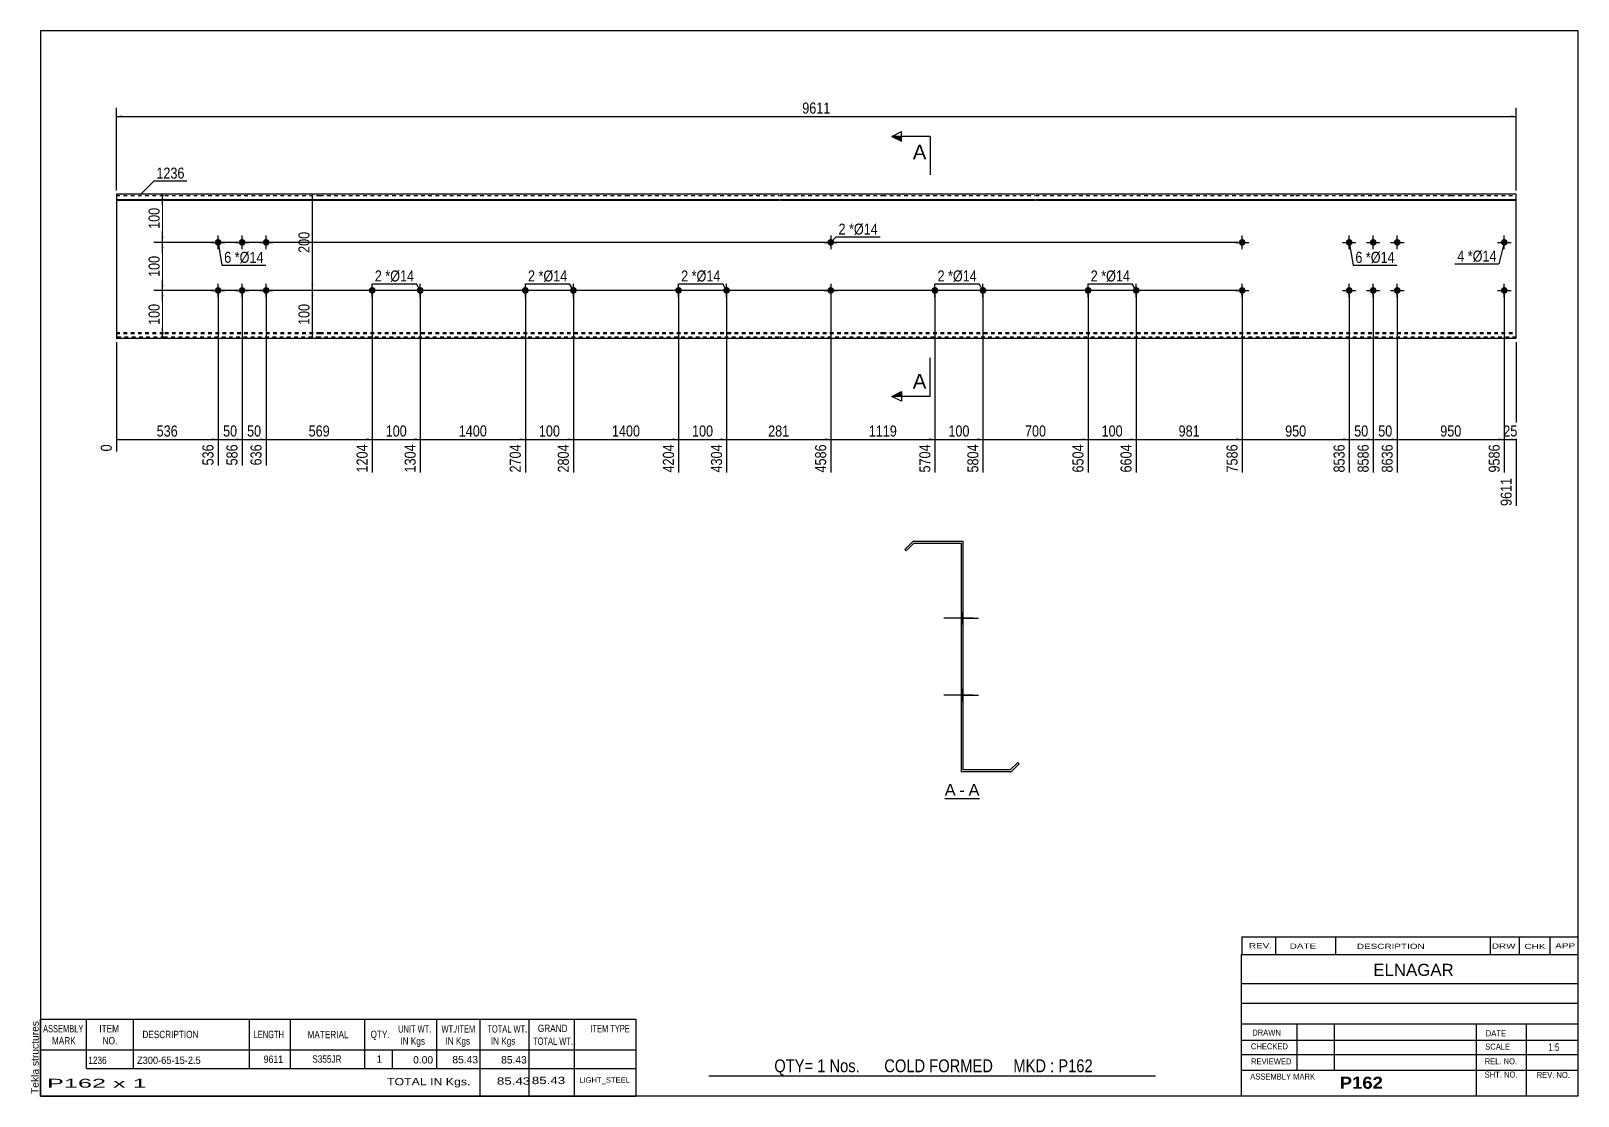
# Model space of a CAD drawing. Header units: millimetres. Extents: x -22 to 380, y -216 to 61.
import ezdxf

# ---------------------------------------------------------------- set-up
doc = ezdxf.new("R2010")
doc.units = ezdxf.units.MM
doc.linetypes.add('DXK_LINE_DOT1', pattern=[1.8814, 0.9407, -0.9407])
doc.styles.add('Arial', font='ARIAL.TTF', dxfattribs={"height": 0.2})
doc.styles.add('Arial Bold', font='ARIALBD.TTF', dxfattribs={"height": 0.2})
doc.styles.add('Arial Narrow', font='ARIALN.TTF', dxfattribs={"height": 0.2})

# ---------------------------------------------------------------- blocks, each defined once
blk = doc.blocks.new('Unknown-628700877-1200')
at = {"color": 5, "linetype": 'Continuous'}
for p, q in [((380.29, 61.23), (-19.71, 61.23)), ((-19.71, 61.23), (-19.71, -215.77)), ((380.29, -215.77), (380.29, 61.23)), ((-19.71, -215.77), (380.29, -215.77))]:
    blk.add_line(p, q, dxfattribs=at)
at = {"color": 174, "linetype": 'Continuous', "style": 'Arial'}
blk.add_text('Tekla structures', height=1.9102, rotation=90, dxfattribs=at).set_placement((-20.21, -215.27))
blk = doc.blocks.new('Unknown-628700877-12 - 1535')
at = {"color": 7, "linetype": 'Continuous'}
blk.add_line((215.52, -138.44), (224.55, -138.44), dxfattribs=at)
at = {"color": 0, "linetype": 'Continuous'}
blk.add_wipeout([(218.37, -137.69), (218.37, -134.49), (215.52, -134.49), (215.52, -137.69)], dxfattribs=at)
blk.add_wipeout([(220.75, -137.69), (220.75, -134.49), (219.33, -134.49), (219.33, -137.69)], dxfattribs=at)
at = {"color": 96, "linetype": 'Continuous', "style": 'Arial'}
blk.add_text('A', height=3.06, dxfattribs=at).set_placement((215.52, -137.69))
at = {"color": 0, "linetype": 'Continuous'}
blk.add_wipeout([(224.55, -137.69), (224.55, -134.49), (221.71, -134.49), (221.71, -137.69)], dxfattribs=at)
at = {"color": 96, "linetype": 'Continuous', "style": 'Arial'}
for s, p in [('-', (219.33, -137.69)), ('A', (221.71, -137.69))]:
    blk.add_text(s, height=3.06, dxfattribs=at).set_placement(p)
blk = doc.blocks.new('Bolt-628700877-1335 - 1220')
at = {"linetype": 'Continuous'}
for points in [[(252.82, -7.12), (252.64, -7.1), (252.46, -7.05), (252.3, -6.96), (252.17, -6.83), (252.06, -6.69), (251.99, -6.52), (251.95, -6.34), (251.95, -6.16), (251.99, -5.98), (252.06, -5.81), (252.17, -5.66), (252.3, -5.54), (252.46, -5.45), (252.64, -5.39), (252.82, -5.37), (253, -5.39), (253.17, -5.45), (253.33, -5.54), (253.47, -5.66), (253.58, -5.81), (253.65, -5.98), (253.69, -6.16), (253.69, -6.34), (253.65, -6.52), (253.58, -6.69), (253.47, -6.83), (253.33, -6.96), (253.17, -7.05), (253, -7.1)], [(265.32, -7.12), (265.14, -7.1), (264.96, -7.05), (264.8, -6.96), (264.67, -6.83), (264.56, -6.69), (264.49, -6.52), (264.45, -6.34), (264.45, -6.16), (264.49, -5.98), (264.56, -5.81), (264.67, -5.66), (264.8, -5.54), (264.96, -5.45), (265.14, -5.39), (265.32, -5.37), (265.5, -5.39), (265.67, -5.45), (265.83, -5.54), (265.97, -5.66), (266.08, -5.81), (266.15, -5.98), (266.19, -6.16), (266.19, -6.34), (266.15, -6.52), (266.08, -6.69), (265.97, -6.83), (265.83, -6.96), (265.67, -7.05), (265.5, -7.1)]]:
    blk.add_hatch(color=3, dxfattribs=at).paths.add_polyline_path(points)
at = {"color": 3, "linetype": 'Continuous'}
for p, q in [((254.57, -6.25), (251.07, -6.25)), ((252.82, -8), (252.82, -4.5)), ((267.07, -6.25), (263.57, -6.25)), ((265.32, -8), (265.32, -4.5))]:
    blk.add_line(p, q, dxfattribs=at)
blk = doc.blocks.new('Bolt-628700877-1294 - 1220')
at = {"linetype": 'Continuous'}
for points in [[(292.04, -6.25, -1), (293.79, -6.25, -1)], [(360.22, -6.25, -1), (361.97, -6.25, -1)]]:
    blk.add_hatch(color=3, dxfattribs=at).paths.add_polyline_path(points)
at = {"color": 3, "linetype": 'Continuous'}
for p, q in [((291.16, -6.25), (294.66, -6.25)), ((292.91, -8), (292.91, -4.5)), ((359.35, -6.25), (362.85, -6.25)), ((361.1, -8), (361.1, -4.5))]:
    blk.add_line(p, q, dxfattribs=at)
blk = doc.blocks.new('Bolt-628700877-1261 - 1220')
at = {"linetype": 'Continuous'}
for points in [[(186.74, 6.25, -1), (184.99, 6.25, -1)], [(186.74, -6.25, -1), (184.99, -6.25, -1)]]:
    blk.add_hatch(color=3, dxfattribs=at).paths.add_polyline_path(points)
at = {"color": 3, "linetype": 'Continuous'}
for p, q in [((184.12, 6.25), (187.62, 6.25)), ((185.87, 8), (185.87, 4.5)), ((184.12, -6.25), (187.62, -6.25)), ((185.87, -4.5), (185.87, -8))]:
    blk.add_line(p, q, dxfattribs=at)
blk = doc.blocks.new('Bolt-628700877-1289 - 1220')
at = {"linetype": 'Continuous'}
for points in [[(25.6, 6.25, -1), (27.35, 6.25, -1)], [(31.85, 6.25, -1), (33.6, 6.25, -1)], [(38.1, 6.25, -1), (39.85, 6.25, -1)], [(25.6, -6.25, -1), (27.35, -6.25, -1)], [(31.85, -6.25, -1), (33.6, -6.25, -1)], [(38.1, -6.25, -1), (39.85, -6.25, -1)]]:
    blk.add_hatch(color=3, dxfattribs=at).paths.add_polyline_path(points)
at = {"color": 3, "linetype": 'Continuous'}
for p, q in [((24.72, 6.25), (28.22, 6.25)), ((26.47, 4.5), (26.47, 8)), ((30.97, 6.25), (34.47, 6.25)), ((32.72, 4.5), (32.72, 8)), ((37.22, 6.25), (40.72, 6.25)), ((38.97, 4.5), (38.97, 8)), ((24.72, -6.25), (28.22, -6.25)), ((26.47, -8), (26.47, -4.5)), ((30.97, -6.25), (34.47, -6.25)), ((32.72, -8), (32.72, -4.5)), ((37.22, -6.25), (40.72, -6.25)), ((38.97, -8), (38.97, -4.5))]:
    blk.add_line(p, q, dxfattribs=at)
blk = doc.blocks.new('Bolt-628700877-1299 - 1220')
at = {"linetype": 'Continuous'}
for points in [[(319.88, 6.25, -1), (321.63, 6.25, -1)], [(326.13, 6.25, -1), (327.88, 6.25, -1)], [(332.38, 6.25, -1), (334.13, 6.25, -1)], [(319.88, -6.25, -1), (321.63, -6.25, -1)], [(326.13, -6.25, -1), (327.88, -6.25, -1)], [(332.38, -6.25, -1), (334.13, -6.25, -1)]]:
    blk.add_hatch(color=3, dxfattribs=at).paths.add_polyline_path(points)
at = {"color": 3, "linetype": 'Continuous'}
for p, q in [((319.01, 6.25), (322.51, 6.25)), ((320.76, 4.5), (320.76, 8)), ((325.26, 6.25), (328.76, 6.25)), ((327.01, 4.5), (327.01, 8)), ((331.51, 6.25), (335.01, 6.25)), ((333.26, 4.5), (333.26, 8)), ((319.01, -6.25), (322.51, -6.25)), ((320.76, -8), (320.76, -4.5)), ((325.26, -6.25), (328.76, -6.25)), ((327.01, -8), (327.01, -4.5)), ((331.51, -6.25), (335.01, -6.25)), ((333.26, -8), (333.26, -4.5))]:
    blk.add_line(p, q, dxfattribs=at)
blk = doc.blocks.new('Bolt-628700877-1304 - 1220')
at = {"linetype": 'Continuous'}
for points in [[(292.04, 6.25, -1), (293.79, 6.25, -1)], [(360.22, 6.25, -1), (361.97, 6.25, -1)]]:
    blk.add_hatch(color=3, dxfattribs=at).paths.add_polyline_path(points)
at = {"color": 3, "linetype": 'Continuous'}
for p, q in [((291.16, 6.25), (294.66, 6.25)), ((292.91, 4.5), (292.91, 8)), ((359.35, 6.25), (362.85, 6.25)), ((361.1, 4.5), (361.1, 8))]:
    blk.add_line(p, q, dxfattribs=at)
blk = doc.blocks.new('Part-628700877-1320 - 1220')
at = {"color": 2, "linetype": 'Continuous'}
for p, q in [((0, 18.75), (0, -18.75)), ((12.5, 18.75), (0, 18.75)), ((0, 17.42), (12.5, 17.42)), ((0, 17.2), (12.5, 17.2)), ((52.84, 18.75), (12.6, 18.75)), ((12.6, 17.42), (52.84, 17.42)), ((12.6, 17.2), (52.84, 17.2)), ((92.69, 18.75), (52.94, 18.75)), ((52.94, 17.42), (92.69, 17.42)), ((52.94, 17.2), (92.69, 17.2)), ((132.54, 18.75), (92.79, 18.75)), ((92.79, 17.42), (132.54, 17.42)), ((92.79, 17.2), (132.54, 17.2)), ((172.39, 18.75), (132.64, 18.75)), ((132.64, 17.42), (172.39, 17.42)), ((132.64, 17.2), (172.39, 17.2)), ((199.24, 18.75), (172.49, 18.75)), ((172.49, 17.42), (199.24, 17.42)), ((172.49, 17.2), (199.24, 17.2)), ((239.09, 18.75), (199.34, 18.75)), ((199.34, 17.42), (239.09, 17.42)), ((199.34, 17.2), (239.09, 17.2)), ((278.94, 18.75), (239.19, 18.75)), ((239.19, 17.42), (278.94, 17.42)), ((239.19, 17.2), (278.94, 17.2)), ((306.78, 18.75), (279.04, 18.75)), ((279.04, 17.42), (306.78, 17.42)), ((279.04, 17.2), (306.78, 17.2)), ((347.13, 18.75), (306.88, 18.75)), ((306.88, 17.42), (347.13, 17.42)), ((306.88, 17.2), (347.13, 17.2)), ((364.22, 18.75), (347.23, 18.75)), ((347.23, 17.42), (364.22, 17.42)), ((347.23, 17.2), (364.22, 17.2)), ((364.22, -18.75), (364.22, 18.75)), ((12.5, -18.75), (0, -18.75)), ((52.84, -18.75), (12.6, -18.75)), ((92.69, -18.75), (52.94, -18.75)), ((132.54, -18.75), (92.79, -18.75)), ((172.39, -18.75), (132.64, -18.75)), ((199.24, -18.75), (172.49, -18.75)), ((239.09, -18.75), (199.34, -18.75)), ((278.94, -18.75), (239.19, -18.75)), ((306.78, -18.75), (279.04, -18.75)), ((347.13, -18.75), (306.88, -18.75)), ((364.22, -18.75), (347.23, -18.75))]:
    blk.add_line(p, q, dxfattribs=at)
at = {"color": 7, "linetype": 'DXK_LINE_DOT1'}
for p, q in [((0, 18.44), (12.5, 18.44)), ((12.6, 18.44), (52.84, 18.44)), ((52.94, 18.44), (92.69, 18.44)), ((92.79, 18.44), (132.54, 18.44)), ((132.64, 18.44), (172.39, 18.44)), ((172.49, 18.44), (199.24, 18.44)), ((199.34, 18.44), (239.09, 18.44)), ((239.19, 18.44), (278.94, 18.44)), ((279.04, 18.44), (306.78, 18.44)), ((306.88, 18.44), (347.13, 18.44)), ((347.23, 18.44), (364.22, 18.44)), ((0, -17.2), (12.5, -17.2)), ((0, -17.42), (12.5, -17.42)), ((12.5, -18.44), (0, -18.44)), ((12.6, -17.2), (52.84, -17.2)), ((12.6, -17.42), (52.84, -17.42)), ((52.84, -18.44), (12.6, -18.44)), ((52.94, -17.2), (92.69, -17.2)), ((52.94, -17.42), (92.69, -17.42)), ((92.69, -18.44), (52.94, -18.44)), ((92.79, -17.2), (132.54, -17.2)), ((92.79, -17.42), (132.54, -17.42)), ((132.54, -18.44), (92.79, -18.44)), ((132.64, -17.2), (172.39, -17.2)), ((132.64, -17.42), (172.39, -17.42)), ((172.39, -18.44), (132.64, -18.44)), ((172.49, -17.2), (199.24, -17.2)), ((172.49, -17.42), (199.24, -17.42)), ((199.24, -18.44), (172.49, -18.44)), ((199.34, -17.2), (239.09, -17.2)), ((199.34, -17.42), (239.09, -17.42)), ((239.09, -18.44), (199.34, -18.44)), ((239.19, -17.2), (278.94, -17.2)), ((239.19, -17.42), (278.94, -17.42)), ((278.94, -18.44), (239.19, -18.44)), ((279.04, -17.2), (306.78, -17.2)), ((279.04, -17.42), (306.78, -17.42)), ((306.78, -18.44), (279.04, -18.44)), ((306.88, -17.2), (347.13, -17.2)), ((306.88, -17.42), (347.13, -17.42)), ((347.13, -18.44), (306.88, -18.44)), ((347.23, -17.2), (364.22, -17.2)), ((347.23, -17.42), (364.22, -17.42)), ((364.22, -18.44), (347.23, -18.44))]:
    blk.add_line(p, q, dxfattribs=at)
blk = doc.blocks.new('Bolt-628700877-1325 - 1220')
at = {"linetype": 'Continuous'}
for points in [[(66.57, -7.12), (66.39, -7.1), (66.21, -7.05), (66.05, -6.96), (65.92, -6.83), (65.81, -6.69), (65.74, -6.52), (65.7, -6.34), (65.7, -6.16), (65.74, -5.98), (65.81, -5.81), (65.92, -5.66), (66.05, -5.54), (66.21, -5.45), (66.39, -5.39), (66.57, -5.37), (66.75, -5.39), (66.92, -5.45), (67.08, -5.54), (67.22, -5.66), (67.33, -5.81), (67.4, -5.98), (67.44, -6.16), (67.44, -6.34), (67.4, -6.52), (67.33, -6.69), (67.22, -6.83), (67.08, -6.96), (66.92, -7.05), (66.75, -7.1)], [(79.07, -7.12), (78.89, -7.1), (78.71, -7.05), (78.55, -6.96), (78.42, -6.83), (78.31, -6.69), (78.24, -6.52), (78.2, -6.34), (78.2, -6.16), (78.24, -5.98), (78.31, -5.81), (78.42, -5.66), (78.55, -5.54), (78.71, -5.45), (78.89, -5.39), (79.07, -5.37), (79.25, -5.39), (79.42, -5.45), (79.58, -5.54), (79.72, -5.66), (79.83, -5.81), (79.9, -5.98), (79.94, -6.16), (79.94, -6.34), (79.9, -6.52), (79.83, -6.69), (79.72, -6.83), (79.58, -6.96), (79.42, -7.05), (79.25, -7.1)]]:
    blk.add_hatch(color=3, dxfattribs=at).paths.add_polyline_path(points)
at = {"color": 3, "linetype": 'Continuous'}
for p, q in [((68.32, -6.25), (64.82, -6.25)), ((66.57, -8), (66.57, -4.5)), ((80.82, -6.25), (77.32, -6.25)), ((79.07, -8), (79.07, -4.5))]:
    blk.add_line(p, q, dxfattribs=at)
blk = doc.blocks.new('Bolt-628700877-1330 - 1220')
at = {"linetype": 'Continuous'}
for points in [[(106.42, -7.12), (106.24, -7.1), (106.06, -7.05), (105.9, -6.96), (105.77, -6.83), (105.66, -6.69), (105.59, -6.52), (105.55, -6.34), (105.55, -6.16), (105.59, -5.98), (105.66, -5.81), (105.77, -5.66), (105.9, -5.54), (106.06, -5.45), (106.24, -5.39), (106.42, -5.37), (106.6, -5.39), (106.77, -5.45), (106.93, -5.54), (107.07, -5.66), (107.18, -5.81), (107.25, -5.98), (107.29, -6.16), (107.29, -6.34), (107.25, -6.52), (107.18, -6.69), (107.07, -6.83), (106.93, -6.96), (106.77, -7.05), (106.6, -7.1)], [(118.92, -7.12), (118.74, -7.1), (118.56, -7.05), (118.4, -6.96), (118.27, -6.83), (118.16, -6.69), (118.09, -6.52), (118.05, -6.34), (118.05, -6.16), (118.09, -5.98), (118.16, -5.81), (118.27, -5.66), (118.4, -5.54), (118.56, -5.45), (118.74, -5.39), (118.92, -5.37), (119.1, -5.39), (119.27, -5.45), (119.43, -5.54), (119.57, -5.66), (119.68, -5.81), (119.75, -5.98), (119.79, -6.16), (119.79, -6.34), (119.75, -6.52), (119.68, -6.69), (119.57, -6.83), (119.43, -6.96), (119.27, -7.05), (119.1, -7.1)]]:
    blk.add_hatch(color=3, dxfattribs=at).paths.add_polyline_path(points)
at = {"color": 3, "linetype": 'Continuous'}
for p, q in [((108.17, -6.25), (104.67, -6.25)), ((106.42, -8), (106.42, -4.5)), ((120.67, -6.25), (117.17, -6.25)), ((118.92, -8), (118.92, -4.5))]:
    blk.add_line(p, q, dxfattribs=at)
blk = doc.blocks.new('Bolt-628700877-1340 - 1220')
at = {"linetype": 'Continuous'}
for points in [[(146.27, -7.12), (146.09, -7.1), (145.91, -7.05), (145.75, -6.96), (145.62, -6.83), (145.51, -6.69), (145.44, -6.52), (145.4, -6.34), (145.4, -6.16), (145.44, -5.98), (145.51, -5.81), (145.62, -5.66), (145.75, -5.54), (145.91, -5.45), (146.09, -5.39), (146.27, -5.37), (146.45, -5.39), (146.62, -5.45), (146.78, -5.54), (146.92, -5.66), (147.03, -5.81), (147.1, -5.98), (147.14, -6.16), (147.14, -6.34), (147.1, -6.52), (147.03, -6.69), (146.92, -6.83), (146.78, -6.96), (146.62, -7.05), (146.45, -7.1)], [(158.77, -7.12), (158.59, -7.1), (158.41, -7.05), (158.25, -6.96), (158.12, -6.83), (158.01, -6.69), (157.94, -6.52), (157.9, -6.34), (157.9, -6.16), (157.94, -5.98), (158.01, -5.81), (158.12, -5.66), (158.25, -5.54), (158.41, -5.45), (158.59, -5.39), (158.77, -5.37), (158.95, -5.39), (159.12, -5.45), (159.28, -5.54), (159.42, -5.66), (159.53, -5.81), (159.6, -5.98), (159.64, -6.16), (159.64, -6.34), (159.6, -6.52), (159.53, -6.69), (159.42, -6.83), (159.28, -6.96), (159.12, -7.05), (158.95, -7.1)]]:
    blk.add_hatch(color=3, dxfattribs=at).paths.add_polyline_path(points)
at = {"color": 3, "linetype": 'Continuous'}
for p, q in [((148.02, -6.25), (144.52, -6.25)), ((146.27, -8), (146.27, -4.5)), ((160.52, -6.25), (157.02, -6.25)), ((158.77, -8), (158.77, -4.5))]:
    blk.add_line(p, q, dxfattribs=at)
blk = doc.blocks.new('Bolt-628700877-1345 - 1220')
at = {"linetype": 'Continuous'}
for points in [[(212.97, -7.12), (212.79, -7.1), (212.61, -7.05), (212.45, -6.96), (212.32, -6.83), (212.21, -6.69), (212.14, -6.52), (212.1, -6.34), (212.1, -6.16), (212.14, -5.98), (212.21, -5.81), (212.32, -5.66), (212.45, -5.54), (212.61, -5.45), (212.79, -5.39), (212.97, -5.37), (213.15, -5.39), (213.32, -5.45), (213.48, -5.54), (213.62, -5.66), (213.73, -5.81), (213.8, -5.98), (213.84, -6.16), (213.84, -6.34), (213.8, -6.52), (213.73, -6.69), (213.62, -6.83), (213.48, -6.96), (213.32, -7.05), (213.15, -7.1)], [(225.47, -7.12), (225.29, -7.1), (225.11, -7.05), (224.95, -6.96), (224.82, -6.83), (224.71, -6.69), (224.64, -6.52), (224.6, -6.34), (224.6, -6.16), (224.64, -5.98), (224.71, -5.81), (224.82, -5.66), (224.95, -5.54), (225.11, -5.45), (225.29, -5.39), (225.47, -5.37), (225.65, -5.39), (225.82, -5.45), (225.98, -5.54), (226.12, -5.66), (226.23, -5.81), (226.3, -5.98), (226.34, -6.16), (226.34, -6.34), (226.3, -6.52), (226.23, -6.69), (226.12, -6.83), (225.98, -6.96), (225.82, -7.05), (225.65, -7.1)]]:
    blk.add_hatch(color=3, dxfattribs=at).paths.add_polyline_path(points)
at = {"color": 3, "linetype": 'Continuous'}
for p, q in [((214.72, -6.25), (211.22, -6.25)), ((212.97, -8), (212.97, -4.5)), ((227.22, -6.25), (223.72, -6.25)), ((225.47, -8), (225.47, -4.5))]:
    blk.add_line(p, q, dxfattribs=at)
blk = doc.blocks.new('Bolt-628700877-1540 - 1535')
at = {"linetype": 'Continuous'}
for points in [[(220.29, -92.89), (220.29, -90.09), (219.79, -90.09), (219.79, -92.89)], [(220.29, -112.89), (220.29, -110.09), (219.79, -110.09), (219.79, -112.89)]]:
    blk.add_hatch(color=3, dxfattribs=at).paths.add_polyline_path(points)
at = {"color": 3, "linetype": 'Continuous'}
for p, q in [((219.79, -90.09), (220.29, -90.09)), ((219.79, -91.49), (224.29, -91.49)), ((219.79, -92.89), (220.29, -92.89)), ((219.79, -110.09), (220.29, -110.09)), ((219.79, -111.49), (224.29, -111.49)), ((219.79, -112.89), (220.29, -112.89))]:
    blk.add_line(p, q, dxfattribs=at)
blk = doc.blocks.new('Bolt-628700877-1541 - 1535')
at = {"linetype": 'Continuous'}
for points in [[(219.79, -90.09), (219.79, -92.89), (220.29, -92.89), (220.29, -90.09)], [(219.79, -90.09), (219.79, -92.89), (220.29, -92.89), (220.29, -90.09)], [(219.79, -90.09), (219.79, -92.89), (220.29, -92.89), (220.29, -90.09)], [(219.79, -110.09), (219.79, -112.89), (220.29, -112.89), (220.29, -110.09)], [(219.79, -110.09), (219.79, -112.89), (220.29, -112.89), (220.29, -110.09)], [(219.79, -110.09), (219.79, -112.89), (220.29, -112.89), (220.29, -110.09)]]:
    blk.add_hatch(color=3, dxfattribs=at).paths.add_polyline_path(points)
at = {"color": 3, "linetype": 'Continuous'}
for p, q in [((222.89, -91.49), (215.29, -91.49)), ((222.89, -91.49), (215.29, -91.49)), ((222.89, -91.49), (215.29, -91.49)), ((220.29, -90.09), (219.79, -90.09)), ((220.29, -90.09), (219.79, -90.09)), ((220.29, -90.09), (219.79, -90.09)), ((220.29, -92.89), (219.79, -92.89)), ((220.29, -92.89), (219.79, -92.89)), ((220.29, -92.89), (219.79, -92.89)), ((222.89, -111.49), (215.29, -111.49)), ((222.89, -111.49), (215.29, -111.49)), ((222.89, -111.49), (215.29, -111.49)), ((220.29, -110.09), (219.79, -110.09)), ((220.29, -110.09), (219.79, -110.09)), ((220.29, -110.09), (219.79, -110.09)), ((220.29, -112.89), (219.79, -112.89)), ((220.29, -112.89), (219.79, -112.89)), ((220.29, -112.89), (219.79, -112.89))]:
    blk.add_line(p, q, dxfattribs=at)
blk = doc.blocks.new('Bolt-628700877-1542 - 1535')
at = {"linetype": 'Continuous'}
blk.add_hatch(color=3, dxfattribs=at).paths.add_polyline_path([(219.79, -110.09), (219.79, -112.89), (220.29, -112.89), (220.29, -110.09)])
blk.add_hatch(color=3, dxfattribs=at).paths.add_polyline_path([(219.79, -110.09), (219.79, -112.89), (220.29, -112.89), (220.29, -110.09)])
at = {"color": 3, "linetype": 'Continuous'}
for p, q in [((221.89, -111.49), (215.29, -111.49)), ((221.89, -111.49), (215.29, -111.49)), ((220.29, -110.09), (219.79, -110.09)), ((220.29, -110.09), (219.79, -110.09)), ((220.29, -112.89), (219.79, -112.89)), ((220.29, -112.89), (219.79, -112.89))]:
    blk.add_line(p, q, dxfattribs=at)
blk = doc.blocks.new('Bolt-628700877-1543 - 1535')
at = {"linetype": 'Continuous'}
for points in [[(219.79, -90.09), (219.79, -92.89), (220.29, -92.89), (220.29, -90.09)], [(219.79, -90.09), (219.79, -92.89), (220.29, -92.89), (220.29, -90.09)], [(219.79, -90.09), (219.79, -92.89), (220.29, -92.89), (220.29, -90.09)], [(219.79, -110.09), (219.79, -112.89), (220.29, -112.89), (220.29, -110.09)], [(219.79, -110.09), (219.79, -112.89), (220.29, -112.89), (220.29, -110.09)], [(219.79, -110.09), (219.79, -112.89), (220.29, -112.89), (220.29, -110.09)]]:
    blk.add_hatch(color=3, dxfattribs=at).paths.add_polyline_path(points)
at = {"color": 3, "linetype": 'Continuous'}
for p, q in [((222.89, -91.49), (215.29, -91.49)), ((222.89, -91.49), (215.29, -91.49)), ((222.89, -91.49), (215.29, -91.49)), ((220.29, -90.09), (219.79, -90.09)), ((220.29, -90.09), (219.79, -90.09)), ((220.29, -90.09), (219.79, -90.09)), ((220.29, -92.89), (219.79, -92.89)), ((220.29, -92.89), (219.79, -92.89)), ((220.29, -92.89), (219.79, -92.89)), ((222.89, -111.49), (215.29, -111.49)), ((222.89, -111.49), (215.29, -111.49)), ((222.89, -111.49), (215.29, -111.49)), ((220.29, -110.09), (219.79, -110.09)), ((220.29, -110.09), (219.79, -110.09)), ((220.29, -110.09), (219.79, -110.09)), ((220.29, -112.89), (219.79, -112.89)), ((220.29, -112.89), (219.79, -112.89)), ((220.29, -112.89), (219.79, -112.89))]:
    blk.add_line(p, q, dxfattribs=at)
blk = doc.blocks.new('Bolt-628700877-1544 - 1535')
at = {"linetype": 'Continuous'}
blk.add_hatch(color=3, dxfattribs=at).paths.add_polyline_path([(219.79, -90.09), (219.79, -92.89), (220.29, -92.89), (220.29, -90.09)])
blk.add_hatch(color=3, dxfattribs=at).paths.add_polyline_path([(219.79, -90.09), (219.79, -92.89), (220.29, -92.89), (220.29, -90.09)])
at = {"color": 3, "linetype": 'Continuous'}
for p, q in [((221.89, -91.49), (215.29, -91.49)), ((221.89, -91.49), (215.29, -91.49)), ((220.29, -90.09), (219.79, -90.09)), ((220.29, -90.09), (219.79, -90.09)), ((220.29, -92.89), (219.79, -92.89)), ((220.29, -92.89), (219.79, -92.89))]:
    blk.add_line(p, q, dxfattribs=at)
blk = doc.blocks.new('Part-628700877-1545 - 1535')
at = {"color": 2, "linetype": 'Continuous'}
for p, q in [((207.29, -71.49), (205.17, -73.61)), ((205.52, -73.96), (207.49, -71.99)), ((207.29, -71.49), (220.29, -71.49)), ((207.49, -71.99), (219.79, -71.99)), ((219.79, -71.99), (219.79, -131.49)), ((220.29, -130.99), (220.29, -71.49)), ((205.17, -73.61), (205.52, -73.96)), ((232.79, -131.49), (219.79, -131.49)), ((232.58, -130.99), (220.29, -130.99)), ((234.55, -129.01), (232.58, -130.99)), ((232.79, -131.49), (234.91, -129.37)), ((234.91, -129.37), (234.55, -129.01))]:
    blk.add_line(p, q, dxfattribs=at)
blk = doc.blocks.new('Bolt-628700877-1546 - 1535')
at = {"linetype": 'Continuous'}
blk.add_hatch(color=3, dxfattribs=at).paths.add_polyline_path([(220.29, -112.89), (220.29, -110.09), (219.79, -110.09), (219.79, -112.89)])
blk.add_hatch(color=3, dxfattribs=at).paths.add_polyline_path([(220.29, -112.89), (220.29, -110.09), (219.79, -110.09), (219.79, -112.89)])
at = {"color": 3, "linetype": 'Continuous'}
for p, q in [((221.79, -111.49), (216.29, -111.49)), ((221.79, -111.49), (216.29, -111.49)), ((220.29, -110.09), (219.79, -110.09)), ((220.29, -110.09), (219.79, -110.09)), ((220.29, -112.89), (219.79, -112.89)), ((220.29, -112.89), (219.79, -112.89))]:
    blk.add_line(p, q, dxfattribs=at)
blk = doc.blocks.new('Bolt-628700877-1547 - 1535')
at = {"linetype": 'Continuous'}
blk.add_hatch(color=3, dxfattribs=at).paths.add_polyline_path([(220.29, -112.89), (220.29, -110.09), (219.79, -110.09), (219.79, -112.89)])
blk.add_hatch(color=3, dxfattribs=at).paths.add_polyline_path([(220.29, -112.89), (220.29, -110.09), (219.79, -110.09), (219.79, -112.89)])
at = {"color": 3, "linetype": 'Continuous'}
for p, q in [((221.79, -111.49), (216.29, -111.49)), ((221.79, -111.49), (216.29, -111.49)), ((220.29, -110.09), (219.79, -110.09)), ((220.29, -110.09), (219.79, -110.09)), ((220.29, -112.89), (219.79, -112.89)), ((220.29, -112.89), (219.79, -112.89))]:
    blk.add_line(p, q, dxfattribs=at)
blk = doc.blocks.new('Bolt-628700877-1548 - 1535')
at = {"linetype": 'Continuous'}
blk.add_hatch(color=3, dxfattribs=at).paths.add_polyline_path([(220.29, -112.89), (220.29, -110.09), (219.79, -110.09), (219.79, -112.89)])
blk.add_hatch(color=3, dxfattribs=at).paths.add_polyline_path([(220.29, -112.89), (220.29, -110.09), (219.79, -110.09), (219.79, -112.89)])
at = {"color": 3, "linetype": 'Continuous'}
for p, q in [((221.79, -111.49), (216.29, -111.49)), ((221.79, -111.49), (216.29, -111.49)), ((220.29, -110.09), (219.79, -110.09)), ((220.29, -110.09), (219.79, -110.09)), ((220.29, -112.89), (219.79, -112.89)), ((220.29, -112.89), (219.79, -112.89))]:
    blk.add_line(p, q, dxfattribs=at)
blk = doc.blocks.new('Bolt-628700877-1549 - 1535')
at = {"linetype": 'Continuous'}
blk.add_hatch(color=3, dxfattribs=at).paths.add_polyline_path([(220.29, -112.89), (220.29, -110.09), (219.79, -110.09), (219.79, -112.89)])
blk.add_hatch(color=3, dxfattribs=at).paths.add_polyline_path([(220.29, -112.89), (220.29, -110.09), (219.79, -110.09), (219.79, -112.89)])
at = {"color": 3, "linetype": 'Continuous'}
for p, q in [((221.79, -111.49), (216.29, -111.49)), ((221.79, -111.49), (216.29, -111.49)), ((220.29, -110.09), (219.79, -110.09)), ((220.29, -110.09), (219.79, -110.09)), ((220.29, -112.89), (219.79, -112.89)), ((220.29, -112.89), (219.79, -112.89))]:
    blk.add_line(p, q, dxfattribs=at)
blk = doc.blocks.new('Bolt-628700877-1550 - 1535')
at = {"linetype": 'Continuous'}
blk.add_hatch(color=3, dxfattribs=at).paths.add_polyline_path([(220.29, -112.89), (220.29, -110.09), (219.79, -110.09), (219.79, -112.89)])
blk.add_hatch(color=3, dxfattribs=at).paths.add_polyline_path([(220.29, -112.89), (220.29, -110.09), (219.79, -110.09), (219.79, -112.89)])
at = {"color": 3, "linetype": 'Continuous'}
for p, q in [((221.79, -111.49), (216.29, -111.49)), ((221.79, -111.49), (216.29, -111.49)), ((220.29, -110.09), (219.79, -110.09)), ((220.29, -110.09), (219.79, -110.09)), ((220.29, -112.89), (219.79, -112.89)), ((220.29, -112.89), (219.79, -112.89))]:
    blk.add_line(p, q, dxfattribs=at)
blk = doc.blocks.new('StraightDimension-628700877-2227 - 1220')
at = {"linetype": 'Continuous'}
blk.add_hatch(color=7, dxfattribs=at).paths.add_polyline_path([(319.26, -44.75), (320.76, -45), (319.26, -45.25)])
at = {"color": 7, "linetype": 'Continuous'}
for p, q in [((292.91, -7.25), (292.91, -53.61)), ((320.76, -7.25), (320.76, -53.61)), ((292.91, -45), (320.76, -45))]:
    blk.add_line(p, q, dxfattribs=at)
at = {"color": 0}
blk.add_wipeout([(310.18, -44.85), (310.18, -40.65), (303.49, -40.65), (303.49, -44.85)], dxfattribs=at)
at = {"color": 0, "linetype": 'Continuous'}
blk.add_wipeout([(320.16, -45.7), (315.96, -45.7), (315.96, -54.21), (320.16, -54.21)], dxfattribs=at)
at = {"color": 3, "style": 'Arial Narrow'}
blk.add_text('950', height=2.863, dxfattribs=at).set_placement((304.09, -44.25))
at = {"color": 3, "linetype": 'Continuous', "style": 'Arial Narrow'}
blk.add_text('8536', height=2.863, rotation=90.0002, dxfattribs=at).set_placement((319.56, -53.61))
blk = doc.blocks.new('StraightDimension-628700877-2233 - 1220')
at = {"linetype": 'Continuous'}
blk.add_hatch(color=7, dxfattribs=at).paths.add_polyline_path([(184.37, -44.75), (185.87, -45), (184.37, -45.25)])
at = {"color": 7, "linetype": 'Continuous'}
for p, q in [((158.77, -7.25), (158.77, -53.61)), ((185.87, -7.25), (185.87, -53.61)), ((158.77, -45), (185.87, -45))]:
    blk.add_line(p, q, dxfattribs=at)
at = {"color": 0}
blk.add_wipeout([(175.66, -44.85), (175.66, -40.65), (168.98, -40.65), (168.98, -44.85)], dxfattribs=at)
at = {"color": 0, "linetype": 'Continuous'}
blk.add_wipeout([(185.27, -45.7), (181.07, -45.7), (181.07, -54.21), (185.27, -54.21)], dxfattribs=at)
at = {"color": 3, "style": 'Arial Narrow'}
blk.add_text('281', height=2.863, dxfattribs=at).set_placement((169.58, -44.25))
at = {"color": 3, "linetype": 'Continuous', "style": 'Arial Narrow'}
blk.add_text('4586', height=2.863, rotation=90.0002, dxfattribs=at).set_placement((184.67, -53.61))
blk = doc.blocks.new('StraightDimension-628700877-2234 - 1220')
at = {"linetype": 'Continuous'}
blk.add_hatch(color=7, dxfattribs=at).paths.add_polyline_path([(157.27, -44.75), (158.77, -45), (157.27, -45.25)])
at = {"color": 7, "linetype": 'Continuous'}
for p, q in [((146.27, -7.25), (146.27, -53.61)), ((158.77, -7.25), (158.77, -53.61)), ((146.27, -45), (158.77, -45))]:
    blk.add_line(p, q, dxfattribs=at)
at = {"color": 0}
blk.add_wipeout([(155.86, -44.85), (155.86, -40.65), (149.18, -40.65), (149.18, -44.85)], dxfattribs=at)
at = {"color": 0, "linetype": 'Continuous'}
blk.add_wipeout([(158.17, -45.7), (153.97, -45.7), (153.97, -54.21), (158.17, -54.21)], dxfattribs=at)
at = {"color": 3, "style": 'Arial Narrow'}
blk.add_text('100', height=2.863, dxfattribs=at).set_placement((149.78, -44.25))
at = {"color": 3, "linetype": 'Continuous', "style": 'Arial Narrow'}
blk.add_text('4304', height=2.863, rotation=90.0002, dxfattribs=at).set_placement((157.57, -53.61))
blk = doc.blocks.new('StraightDimension-628700877-2230 - 1220')
at = {"linetype": 'Continuous'}
blk.add_hatch(color=7, dxfattribs=at).paths.add_polyline_path([(251.32, -44.75), (252.82, -45), (251.32, -45.25)])
at = {"color": 7, "linetype": 'Continuous'}
for p, q in [((225.47, -7.25), (225.47, -53.61)), ((252.82, -7.25), (252.82, -53.61)), ((225.47, -45), (252.82, -45))]:
    blk.add_line(p, q, dxfattribs=at)
at = {"color": 0}
blk.add_wipeout([(242.48, -44.85), (242.48, -40.65), (235.8, -40.65), (235.8, -44.85)], dxfattribs=at)
at = {"color": 0, "linetype": 'Continuous'}
blk.add_wipeout([(252.22, -45.7), (248.02, -45.7), (248.02, -54.21), (252.22, -54.21)], dxfattribs=at)
at = {"color": 3, "style": 'Arial Narrow'}
blk.add_text('700', height=2.863, dxfattribs=at).set_placement((236.4, -44.25))
at = {"color": 3, "linetype": 'Continuous', "style": 'Arial Narrow'}
blk.add_text('6504', height=2.863, rotation=90.0002, dxfattribs=at).set_placement((251.62, -53.61))
blk = doc.blocks.new('StraightDimension-628700877-1927 - 1220')
at = {"linetype": 'Continuous'}
for points in [[(50.75, 17.25), (51, 18.75), (51.25, 17.25)], [(51.25, -4.75), (51, -6.25), (50.75, -4.75)]]:
    blk.add_hatch(color=7, dxfattribs=at).paths.add_polyline_path(points)
at = {"color": 7, "linetype": 'Continuous'}
for p, q in [((65.57, 18.75), (48.75, 18.75)), ((51, -6.25), (51, 18.75)), ((251.82, -6.25), (48.75, -6.25))]:
    blk.add_line(p, q, dxfattribs=at)
at = {"color": 0}
blk.add_wipeout([(50.85, 9.59), (46.65, 9.59), (46.65, 2.91), (50.85, 2.91)], dxfattribs=at)
at = {"color": 3, "style": 'Arial Narrow'}
blk.add_text('200', height=2.863, rotation=90.0002, dxfattribs=at).set_placement((50.25, 3.51))
blk = doc.blocks.new('StraightDimension-628700877-2180 - 1220')
at = {"linetype": 'Continuous'}
for points in [[(11.75, 17.25), (12, 18.75), (12.25, 17.25)], [(12.25, 7.75), (12, 6.25), (11.75, 7.75)]]:
    blk.add_hatch(color=7, dxfattribs=at).paths.add_polyline_path(points)
at = {"color": 7, "linetype": 'Continuous'}
for p, q in [((25.47, 18.75), (9.75, 18.75)), ((12, 6.25), (12, 18.75)), ((291.91, 6.25), (9.75, 6.25))]:
    blk.add_line(p, q, dxfattribs=at)
at = {"color": 0}
blk.add_wipeout([(11.85, 15.84), (7.65, 15.84), (7.65, 9.16), (11.85, 9.16)], dxfattribs=at)
at = {"color": 3, "style": 'Arial Narrow'}
blk.add_text('100', height=2.863, rotation=90.0002, dxfattribs=at).set_placement((11.25, 9.76))
blk = doc.blocks.new('StraightDimension-628700877-1359 - 1220')
at = {"linetype": 'Continuous'}
for points in [[(1.5, 38.75), (0, 39), (1.5, 39.25)], [(362.72, 39.25), (364.22, 39), (362.72, 38.75)]]:
    blk.add_hatch(color=7, dxfattribs=at).paths.add_polyline_path(points)
at = {"color": 7, "linetype": 'Continuous'}
for p, q in [((0, 19.75), (0, 41.25)), ((364.22, 19.75), (364.22, 41.25)), ((0, 39), (364.22, 39))]:
    blk.add_line(p, q, dxfattribs=at)
at = {"color": 0}
blk.add_wipeout([(186.37, 39.15), (186.37, 43.35), (177.86, 43.35), (177.86, 39.15)], dxfattribs=at)
at = {"color": 3, "style": 'Arial Narrow'}
blk.add_text('9611', height=2.863, dxfattribs=at).set_placement((178.46, 39.75))
blk = doc.blocks.new('StraightDimension-628700877-2223 - 1220')
at = {"linetype": 'Continuous'}
blk.add_hatch(color=7, dxfattribs=at).paths.add_polyline_path([(362.72, -44.75), (364.22, -45), (362.72, -45.25)])
at = {"color": 7, "linetype": 'Continuous'}
for p, q in [((361.1, -7.25), (361.1, -53.61)), ((364.22, -19.75), (364.22, -62.31)), ((361.1, -45), (364.22, -45))]:
    blk.add_line(p, q, dxfattribs=at)
at = {"color": 0}
blk.add_wipeout([(365.09, -44.85), (365.09, -40.65), (360.23, -40.65), (360.23, -44.85)], dxfattribs=at)
at = {"color": 0, "linetype": 'Continuous'}
blk.add_wipeout([(363.62, -54.4), (359.42, -54.4), (359.42, -62.91), (363.62, -62.91)], dxfattribs=at)
at = {"color": 3, "style": 'Arial Narrow'}
blk.add_text('25', height=2.863, dxfattribs=at).set_placement((360.83, -44.25))
at = {"color": 3, "linetype": 'Continuous', "style": 'Arial Narrow'}
blk.add_text('9611', height=2.863, rotation=90.0002, dxfattribs=at).set_placement((363.02, -62.31))
blk = doc.blocks.new('StraightDimension-628700877-2226 - 1220')
at = {"linetype": 'Continuous'}
blk.add_hatch(color=7, dxfattribs=at).paths.add_polyline_path([(325.51, -44.75), (327.01, -45), (325.51, -45.25)])
at = {"color": 7, "linetype": 'Continuous'}
for p, q in [((320.76, -7.25), (320.76, -53.61)), ((327.01, -7.25), (327.01, -53.61)), ((320.76, -45), (327.01, -45))]:
    blk.add_line(p, q, dxfattribs=at)
at = {"color": 0}
blk.add_wipeout([(326.31, -44.85), (326.31, -40.65), (321.45, -40.65), (321.45, -44.85)], dxfattribs=at)
at = {"color": 0, "linetype": 'Continuous'}
blk.add_wipeout([(326.41, -45.7), (322.21, -45.7), (322.21, -54.21), (326.41, -54.21)], dxfattribs=at)
at = {"color": 3, "style": 'Arial Narrow'}
blk.add_text('50', height=2.863, dxfattribs=at).set_placement((322.05, -44.25))
at = {"color": 3, "linetype": 'Continuous', "style": 'Arial Narrow'}
blk.add_text('8586', height=2.863, rotation=90.0002, dxfattribs=at).set_placement((325.81, -53.61))
blk = doc.blocks.new('StraightDimension-628700877-2225 - 1220')
at = {"linetype": 'Continuous'}
blk.add_hatch(color=7, dxfattribs=at).paths.add_polyline_path([(331.76, -44.75), (333.26, -45), (331.76, -45.25)])
at = {"color": 7, "linetype": 'Continuous'}
for p, q in [((327.01, -7.25), (327.01, -53.61)), ((333.26, -7.25), (333.26, -53.61)), ((327.01, -45), (333.26, -45))]:
    blk.add_line(p, q, dxfattribs=at)
at = {"color": 0}
blk.add_wipeout([(332.56, -44.85), (332.56, -40.65), (327.7, -40.65), (327.7, -44.85)], dxfattribs=at)
at = {"color": 0, "linetype": 'Continuous'}
blk.add_wipeout([(332.66, -45.7), (328.46, -45.7), (328.46, -54.21), (332.66, -54.21)], dxfattribs=at)
at = {"color": 3, "style": 'Arial Narrow'}
blk.add_text('50', height=2.863, dxfattribs=at).set_placement((328.3, -44.25))
at = {"color": 3, "linetype": 'Continuous', "style": 'Arial Narrow'}
blk.add_text('8636', height=2.863, rotation=90.0002, dxfattribs=at).set_placement((332.06, -53.61))
blk = doc.blocks.new('StraightDimension-628700877-2224 - 1220')
at = {"linetype": 'Continuous'}
blk.add_hatch(color=7, dxfattribs=at).paths.add_polyline_path([(359.6, -44.75), (361.1, -45), (359.6, -45.25)])
at = {"color": 7, "linetype": 'Continuous'}
for p, q in [((333.26, -7.25), (333.26, -53.61)), ((361.1, -7.25), (361.1, -53.61)), ((333.26, -45), (361.1, -45))]:
    blk.add_line(p, q, dxfattribs=at)
at = {"color": 0}
blk.add_wipeout([(350.52, -44.85), (350.52, -40.65), (343.84, -40.65), (343.84, -44.85)], dxfattribs=at)
at = {"color": 0, "linetype": 'Continuous'}
blk.add_wipeout([(360.5, -45.7), (356.3, -45.7), (356.3, -54.21), (360.5, -54.21)], dxfattribs=at)
at = {"color": 3, "style": 'Arial Narrow'}
blk.add_text('950', height=2.863, dxfattribs=at).set_placement((344.44, -44.25))
at = {"color": 3, "linetype": 'Continuous', "style": 'Arial Narrow'}
blk.add_text('9586', height=2.863, rotation=90.0002, dxfattribs=at).set_placement((359.9, -53.61))
blk = doc.blocks.new('StraightDimension-628700877-2242 - 1220')
at = {"linetype": 'Continuous'}
blk.add_hatch(color=7, dxfattribs=at).paths.add_polyline_path([(24.97, -44.75), (26.47, -45), (24.97, -45.25)])
at = {"color": 7, "linetype": 'Continuous'}
for p, q in [((26.47, -7.25), (26.47, -51.78)), ((0, -19.75), (0, -48.13)), ((0, -45), (26.47, -45))]:
    blk.add_line(p, q, dxfattribs=at)
at = {"color": 0}
blk.add_wipeout([(16.58, -44.85), (16.58, -40.65), (9.89, -40.65), (9.89, -44.85)], dxfattribs=at)
at = {"color": 0, "linetype": 'Continuous'}
for points in [[(-0.6, -45.7), (-4.8, -45.7), (-4.8, -48.73), (-0.6, -48.73)], [(25.87, -45.7), (21.67, -45.7), (21.67, -52.38), (25.87, -52.38)]]:
    blk.add_wipeout(points, dxfattribs=at)
at = {"color": 3, "style": 'Arial Narrow'}
blk.add_text('536', height=2.863, dxfattribs=at).set_placement((10.49, -44.25))
at = {"color": 3, "linetype": 'Continuous', "style": 'Arial Narrow'}
for s, height, p in [('0', 2.86, (-1.2, -48.13)), ('536', 2.863, (25.27, -51.78))]:
    blk.add_text(s, height=height, rotation=90.0002, dxfattribs=at).set_placement(p)
blk = doc.blocks.new('StraightDimension-628700877-2238 - 1220')
at = {"linetype": 'Continuous'}
blk.add_hatch(color=7, dxfattribs=at).paths.add_polyline_path([(77.57, -44.75), (79.07, -45), (77.57, -45.25)])
at = {"color": 7, "linetype": 'Continuous'}
for p, q in [((66.57, -7.25), (66.57, -53.61)), ((79.07, -7.25), (79.07, -53.61)), ((66.57, -45), (79.07, -45))]:
    blk.add_line(p, q, dxfattribs=at)
at = {"color": 0}
blk.add_wipeout([(76.16, -44.85), (76.16, -40.65), (69.48, -40.65), (69.48, -44.85)], dxfattribs=at)
at = {"color": 0, "linetype": 'Continuous'}
blk.add_wipeout([(78.47, -45.7), (74.27, -45.7), (74.27, -54.21), (78.47, -54.21)], dxfattribs=at)
at = {"color": 3, "style": 'Arial Narrow'}
blk.add_text('100', height=2.863, dxfattribs=at).set_placement((70.08, -44.25))
at = {"color": 3, "linetype": 'Continuous', "style": 'Arial Narrow'}
blk.add_text('1304', height=2.863, rotation=90.0002, dxfattribs=at).set_placement((77.87, -53.61))
blk = doc.blocks.new('StraightDimension-628700877-1928 - 1220')
at = {"linetype": 'Continuous'}
for points in [[(50.75, -7.75), (51, -6.25), (51.25, -7.75)], [(51.25, -17.25), (51, -18.75), (50.75, -17.25)]]:
    blk.add_hatch(color=7, dxfattribs=at).paths.add_polyline_path(points)
at = {"color": 7, "linetype": 'Continuous'}
for p, q in [((251.82, -6.25), (48.75, -6.25)), ((51, -18.75), (51, -6.25)), ((65.57, -18.75), (48.75, -18.75))]:
    blk.add_line(p, q, dxfattribs=at)
at = {"color": 0}
blk.add_wipeout([(50.85, -9.16), (46.65, -9.16), (46.65, -15.84), (50.85, -15.84)], dxfattribs=at)
at = {"color": 3, "style": 'Arial Narrow'}
blk.add_text('100', height=2.863, rotation=90.0002, dxfattribs=at).set_placement((50.25, -15.24))
blk = doc.blocks.new('StraightDimension-628700877-2181 - 1220')
at = {"linetype": 'Continuous'}
for points in [[(11.75, 4.75), (12, 6.25), (12.25, 4.75)], [(12.25, -4.75), (12, -6.25), (11.75, -4.75)]]:
    blk.add_hatch(color=7, dxfattribs=at).paths.add_polyline_path(points)
at = {"color": 7, "linetype": 'Continuous'}
for p, q in [((291.91, 6.25), (9.75, 6.25)), ((12, -6.25), (12, 6.25)), ((291.91, -6.25), (9.75, -6.25))]:
    blk.add_line(p, q, dxfattribs=at)
at = {"color": 0}
blk.add_wipeout([(11.85, 3.34), (7.65, 3.34), (7.65, -3.34), (11.85, -3.34)], dxfattribs=at)
at = {"color": 3, "style": 'Arial Narrow'}
blk.add_text('100', height=2.863, rotation=90.0002, dxfattribs=at).set_placement((11.25, -2.74))
blk = doc.blocks.new('StraightDimension-628700877-2182 - 1220')
at = {"linetype": 'Continuous'}
for points in [[(11.75, -7.75), (12, -6.25), (12.25, -7.75)], [(12.25, -17.25), (12, -18.75), (11.75, -17.25)]]:
    blk.add_hatch(color=7, dxfattribs=at).paths.add_polyline_path(points)
at = {"color": 7, "linetype": 'Continuous'}
for p, q in [((291.91, -6.25), (9.75, -6.25)), ((12, -18.75), (12, -6.25)), ((25.47, -18.75), (9.75, -18.75))]:
    blk.add_line(p, q, dxfattribs=at)
at = {"color": 0}
blk.add_wipeout([(11.85, -9.16), (7.65, -9.16), (7.65, -15.84), (11.85, -15.84)], dxfattribs=at)
at = {"color": 3, "style": 'Arial Narrow'}
blk.add_text('100', height=2.863, rotation=90.0002, dxfattribs=at).set_placement((11.25, -15.24))
blk = doc.blocks.new('StraightDimension-628700877-2228 - 1220')
at = {"linetype": 'Continuous'}
blk.add_hatch(color=7, dxfattribs=at).paths.add_polyline_path([(291.41, -44.75), (292.91, -45), (291.41, -45.25)])
at = {"color": 7, "linetype": 'Continuous'}
for p, q in [((265.32, -7.25), (265.32, -53.61)), ((292.91, -7.25), (292.91, -53.61)), ((265.32, -45), (292.91, -45))]:
    blk.add_line(p, q, dxfattribs=at)
at = {"color": 0}
blk.add_wipeout([(282.46, -44.85), (282.46, -40.65), (275.77, -40.65), (275.77, -44.85)], dxfattribs=at)
at = {"color": 0, "linetype": 'Continuous'}
blk.add_wipeout([(292.31, -45.7), (288.11, -45.7), (288.11, -54.21), (292.31, -54.21)], dxfattribs=at)
at = {"color": 3, "style": 'Arial Narrow'}
blk.add_text('981', height=2.863, dxfattribs=at).set_placement((276.37, -44.25))
at = {"color": 3, "linetype": 'Continuous', "style": 'Arial Narrow'}
blk.add_text('7586', height=2.863, rotation=90.0002, dxfattribs=at).set_placement((291.71, -53.61))
blk = doc.blocks.new('StraightDimension-628700877-2229 - 1220')
at = {"linetype": 'Continuous'}
blk.add_hatch(color=7, dxfattribs=at).paths.add_polyline_path([(263.82, -44.75), (265.32, -45), (263.82, -45.25)])
at = {"color": 7, "linetype": 'Continuous'}
for p, q in [((252.82, -7.25), (252.82, -53.61)), ((265.32, -7.25), (265.32, -53.61)), ((252.82, -45), (265.32, -45))]:
    blk.add_line(p, q, dxfattribs=at)
at = {"color": 0}
blk.add_wipeout([(262.41, -44.85), (262.41, -40.65), (255.73, -40.65), (255.73, -44.85)], dxfattribs=at)
at = {"color": 0, "linetype": 'Continuous'}
blk.add_wipeout([(264.72, -45.7), (260.52, -45.7), (260.52, -54.21), (264.72, -54.21)], dxfattribs=at)
at = {"color": 3, "style": 'Arial Narrow'}
blk.add_text('100', height=2.863, dxfattribs=at).set_placement((256.33, -44.25))
at = {"color": 3, "linetype": 'Continuous', "style": 'Arial Narrow'}
blk.add_text('6604', height=2.863, rotation=90.0002, dxfattribs=at).set_placement((264.12, -53.61))
blk = doc.blocks.new('StraightDimension-628700877-2231 - 1220')
at = {"linetype": 'Continuous'}
blk.add_hatch(color=7, dxfattribs=at).paths.add_polyline_path([(223.97, -44.75), (225.47, -45), (223.97, -45.25)])
at = {"color": 7, "linetype": 'Continuous'}
for p, q in [((212.97, -7.25), (212.97, -53.61)), ((225.47, -7.25), (225.47, -53.61)), ((212.97, -45), (225.47, -45))]:
    blk.add_line(p, q, dxfattribs=at)
at = {"color": 0}
blk.add_wipeout([(222.56, -44.85), (222.56, -40.65), (215.88, -40.65), (215.88, -44.85)], dxfattribs=at)
at = {"color": 0, "linetype": 'Continuous'}
blk.add_wipeout([(224.87, -45.7), (220.67, -45.7), (220.67, -54.21), (224.87, -54.21)], dxfattribs=at)
at = {"color": 3, "style": 'Arial Narrow'}
blk.add_text('100', height=2.863, dxfattribs=at).set_placement((216.48, -44.25))
at = {"color": 3, "linetype": 'Continuous', "style": 'Arial Narrow'}
blk.add_text('5804', height=2.863, rotation=90.0002, dxfattribs=at).set_placement((224.27, -53.61))
blk = doc.blocks.new('StraightDimension-628700877-2232 - 1220')
at = {"linetype": 'Continuous'}
blk.add_hatch(color=7, dxfattribs=at).paths.add_polyline_path([(211.47, -44.75), (212.97, -45), (211.47, -45.25)])
at = {"color": 7, "linetype": 'Continuous'}
for p, q in [((185.87, -7.25), (185.87, -53.61)), ((212.97, -7.25), (212.97, -53.61)), ((185.87, -45), (212.97, -45))]:
    blk.add_line(p, q, dxfattribs=at)
at = {"color": 0}
blk.add_wipeout([(203.67, -44.85), (203.67, -40.65), (195.16, -40.65), (195.16, -44.85)], dxfattribs=at)
at = {"color": 0, "linetype": 'Continuous'}
blk.add_wipeout([(212.37, -45.7), (208.17, -45.7), (208.17, -54.21), (212.37, -54.21)], dxfattribs=at)
at = {"color": 3, "style": 'Arial Narrow'}
blk.add_text('1119', height=2.863, dxfattribs=at).set_placement((195.76, -44.25))
at = {"color": 3, "linetype": 'Continuous', "style": 'Arial Narrow'}
blk.add_text('5704', height=2.863, rotation=90.0002, dxfattribs=at).set_placement((211.77, -53.61))
blk = doc.blocks.new('StraightDimension-628700877-2235 - 1220')
at = {"linetype": 'Continuous'}
blk.add_hatch(color=7, dxfattribs=at).paths.add_polyline_path([(144.77, -44.75), (146.27, -45), (144.77, -45.25)])
at = {"color": 7, "linetype": 'Continuous'}
for p, q in [((118.92, -7.25), (118.92, -53.61)), ((146.27, -7.25), (146.27, -53.61)), ((118.92, -45), (146.27, -45))]:
    blk.add_line(p, q, dxfattribs=at)
at = {"color": 0}
blk.add_wipeout([(136.85, -44.85), (136.85, -40.65), (128.34, -40.65), (128.34, -44.85)], dxfattribs=at)
at = {"color": 0, "linetype": 'Continuous'}
blk.add_wipeout([(145.67, -45.7), (141.47, -45.7), (141.47, -54.21), (145.67, -54.21)], dxfattribs=at)
at = {"color": 3, "style": 'Arial Narrow'}
blk.add_text('1400', height=2.863, dxfattribs=at).set_placement((128.94, -44.25))
at = {"color": 3, "linetype": 'Continuous', "style": 'Arial Narrow'}
blk.add_text('4204', height=2.863, rotation=90.0002, dxfattribs=at).set_placement((145.07, -53.61))
blk = doc.blocks.new('StraightDimension-628700877-2236 - 1220')
at = {"linetype": 'Continuous'}
blk.add_hatch(color=7, dxfattribs=at).paths.add_polyline_path([(117.42, -44.75), (118.92, -45), (117.42, -45.25)])
at = {"color": 7, "linetype": 'Continuous'}
for p, q in [((106.42, -7.25), (106.42, -53.61)), ((118.92, -7.25), (118.92, -53.61)), ((106.42, -45), (118.92, -45))]:
    blk.add_line(p, q, dxfattribs=at)
at = {"color": 0}
blk.add_wipeout([(116.01, -44.85), (116.01, -40.65), (109.33, -40.65), (109.33, -44.85)], dxfattribs=at)
at = {"color": 0, "linetype": 'Continuous'}
blk.add_wipeout([(118.32, -45.7), (114.12, -45.7), (114.12, -54.21), (118.32, -54.21)], dxfattribs=at)
at = {"color": 3, "style": 'Arial Narrow'}
blk.add_text('100', height=2.863, dxfattribs=at).set_placement((109.93, -44.25))
at = {"color": 3, "linetype": 'Continuous', "style": 'Arial Narrow'}
blk.add_text('2804', height=2.863, rotation=90.0002, dxfattribs=at).set_placement((117.72, -53.61))
blk = doc.blocks.new('StraightDimension-628700877-2237 - 1220')
at = {"linetype": 'Continuous'}
blk.add_hatch(color=7, dxfattribs=at).paths.add_polyline_path([(104.92, -44.75), (106.42, -45), (104.92, -45.25)])
at = {"color": 7, "linetype": 'Continuous'}
for p, q in [((79.07, -7.25), (79.07, -53.61)), ((106.42, -7.25), (106.42, -53.61)), ((79.07, -45), (106.42, -45))]:
    blk.add_line(p, q, dxfattribs=at)
at = {"color": 0}
blk.add_wipeout([(97, -44.85), (97, -40.65), (88.49, -40.65), (88.49, -44.85)], dxfattribs=at)
at = {"color": 0, "linetype": 'Continuous'}
blk.add_wipeout([(105.82, -45.7), (101.62, -45.7), (101.62, -54.21), (105.82, -54.21)], dxfattribs=at)
at = {"color": 3, "style": 'Arial Narrow'}
blk.add_text('1400', height=2.863, dxfattribs=at).set_placement((89.09, -44.25))
at = {"color": 3, "linetype": 'Continuous', "style": 'Arial Narrow'}
blk.add_text('2704', height=2.863, rotation=90.0002, dxfattribs=at).set_placement((105.22, -53.61))
blk = doc.blocks.new('StraightDimension-628700877-2239 - 1220')
at = {"linetype": 'Continuous'}
blk.add_hatch(color=7, dxfattribs=at).paths.add_polyline_path([(65.07, -44.75), (66.57, -45), (65.07, -45.25)])
at = {"color": 7, "linetype": 'Continuous'}
for p, q in [((38.97, -7.25), (38.97, -51.78)), ((66.57, -7.25), (66.57, -53.61)), ((38.97, -45), (66.57, -45))]:
    blk.add_line(p, q, dxfattribs=at)
at = {"color": 0}
blk.add_wipeout([(56.11, -44.85), (56.11, -40.65), (49.43, -40.65), (49.43, -44.85)], dxfattribs=at)
at = {"color": 0, "linetype": 'Continuous'}
blk.add_wipeout([(65.97, -45.7), (61.77, -45.7), (61.77, -54.21), (65.97, -54.21)], dxfattribs=at)
at = {"color": 3, "style": 'Arial Narrow'}
blk.add_text('569', height=2.863, dxfattribs=at).set_placement((50.03, -44.25))
at = {"color": 3, "linetype": 'Continuous', "style": 'Arial Narrow'}
blk.add_text('1204', height=2.863, rotation=90.0002, dxfattribs=at).set_placement((65.37, -53.61))
blk = doc.blocks.new('StraightDimension-628700877-2240 - 1220')
at = {"linetype": 'Continuous'}
blk.add_hatch(color=7, dxfattribs=at).paths.add_polyline_path([(37.47, -44.75), (38.97, -45), (37.47, -45.25)])
at = {"color": 7, "linetype": 'Continuous'}
for p, q in [((32.72, -7.25), (32.72, -51.78)), ((38.97, -7.25), (38.97, -51.78)), ((32.72, -45), (38.97, -45))]:
    blk.add_line(p, q, dxfattribs=at)
at = {"color": 0}
blk.add_wipeout([(38.27, -44.85), (38.27, -40.65), (33.42, -40.65), (33.42, -44.85)], dxfattribs=at)
at = {"color": 0, "linetype": 'Continuous'}
blk.add_wipeout([(38.37, -45.7), (34.17, -45.7), (34.17, -52.38), (38.37, -52.38)], dxfattribs=at)
at = {"color": 3, "style": 'Arial Narrow'}
blk.add_text('50', height=2.863, dxfattribs=at).set_placement((34.02, -44.25))
at = {"color": 3, "linetype": 'Continuous', "style": 'Arial Narrow'}
blk.add_text('636', height=2.863, rotation=90.0002, dxfattribs=at).set_placement((37.77, -51.78))
blk = doc.blocks.new('StraightDimension-628700877-2241 - 1220')
at = {"linetype": 'Continuous'}
blk.add_hatch(color=7, dxfattribs=at).paths.add_polyline_path([(31.22, -44.75), (32.72, -45), (31.22, -45.25)])
at = {"color": 7, "linetype": 'Continuous'}
for p, q in [((26.47, -7.25), (26.47, -51.78)), ((32.72, -7.25), (32.72, -51.78)), ((26.47, -45), (32.72, -45))]:
    blk.add_line(p, q, dxfattribs=at)
at = {"color": 0}
blk.add_wipeout([(32.02, -44.85), (32.02, -40.65), (27.17, -40.65), (27.17, -44.85)], dxfattribs=at)
at = {"color": 0, "linetype": 'Continuous'}
blk.add_wipeout([(32.12, -45.7), (27.92, -45.7), (27.92, -52.38), (32.12, -52.38)], dxfattribs=at)
at = {"color": 3, "style": 'Arial Narrow'}
blk.add_text('50', height=2.863, dxfattribs=at).set_placement((27.77, -44.25))
at = {"color": 3, "linetype": 'Continuous', "style": 'Arial Narrow'}
blk.add_text('586', height=2.863, rotation=90.0002, dxfattribs=at).set_placement((31.52, -51.78))
blk = doc.blocks.new('CBS_BOM-628700877-2437')
at = {"color": 7, "linetype": 'Continuous'}
for p, q in [((-19.74, -203.8), (-19.74, -195.8)), ((-19.74, -195.8), (135.18, -195.8)), ((-7.74, -203.8), (-7.74, -195.8)), ((4.45, -203.8), (4.45, -195.8)), ((34.62, -203.8), (34.62, -195.8)), ((45.3, -203.8), (45.3, -195.8)), ((64.61, -203.8), (64.61, -195.8)), ((83.41, -203.8), (83.41, -195.8)), ((94.63, -203.8), (94.63, -195.8)), ((107.41, -203.8), (107.41, -195.8)), ((119.16, -203.8), (119.16, -195.8)), ((135.18, -195.8), (135.18, -203.79)), ((-19.74, -203.8), (135.18, -203.8)), ((-19.74, -208.6), (-19.74, -203.8)), ((-7.74, -208.6), (-7.74, -203.8)), ((4.45, -208.6), (4.45, -203.8)), ((34.62, -208.6), (34.62, -203.8)), ((45.3, -208.6), (45.3, -203.8)), ((64.61, -208.6), (64.61, -203.8)), ((71.88, -208.6), (71.88, -203.8)), ((83.41, -208.6), (83.41, -203.8)), ((94.63, -208.6), (94.63, -203.8)), ((107.41, -208.6), (107.41, -203.8)), ((119.18, -208.6), (119.18, -203.8)), ((135.18, -203.8), (135.18, -208.6)), ((-19.74, -215.8), (-19.74, -208.62)), ((-7.74, -208.6), (135.18, -208.6)), ((94.63, -215.8), (94.63, -208.62)), ((107.41, -215.8), (107.41, -208.62)), ((119.22, -215.8), (119.22, -208.62)), ((135.18, -208.6), (135.18, -215.8)), ((-19.74, -215.8), (135.18, -215.8))]:
    blk.add_line(p, q, dxfattribs=at)
at = {"color": 3, "linetype": 'Continuous', "style": 'Arial'}
for s, height, width, p in [('GRAND', 1.91, 0.8, (109.68, -199.14)), ('ASSEMBLY', 1.91, 0.7, (-19.06, -199.22)), ('MARK', 1.91, 0.8, (-16.74, -202.36)), ('ITEM', 1.91, 0.8, (-4.41, -199.22)), ('NO.', 1.91, 0.8, (-3.55, -202.36)), ('DESCRIPTION', 1.9102, 0.8, (6.78, -200.73)), ('LENGTH', 1.91, 0.7, (35.72, -200.73)), ('MATERIAL', 1.91, 0.8, (49.74, -200.77)), ('QTY.', 1.91, 0.8, (66.14, -200.7)), ('UNIT WT.', 1.91, 0.7, (73.3, -199.3)), ('IN Kgs', 1.91, 0.8, (73.88, -202.44)), ('WT./ITEM', 1.91, 0.7, (84.6, -199.3)), ('IN Kgs', 1.91, 0.8, (85.64, -202.44)), ('TOTAL WT.', 1.91, 0.7, (96.53, -199.3)), ('IN Kgs', 1.91, 0.8, (97.43, -202.44)), ('TOTAL WT.', 1.91, 0.7, (108.43, -202.48)), ('ITEM TYPE', 1.91, 0.7, (123.32, -199.22))]:
    blk.add_text(s, height=height, dxfattribs=dict(at, width=width)).set_placement(p)
at = {"color": 7, "linetype": 'Continuous', "style": 'Arial'}
for s, height, width, p in [('9611', 1.91, 0.85, (38.33, -207.17)), ('S355JR', 1.91, 0.8, (50.98, -207.13)), ('1236', 1.91, 0.8, (-7.28, -207.45)), ('Z300-65-15-2.5', 1.9102, 0.9, (5.39, -207.45))]:
    blk.add_text(s, height=height, dxfattribs=dict(at, width=width)).set_placement(p)
for s, p in [('1', (67.7, -207.13)), ('0.00', (77.22, -207.33)), ('85.43', (87.43, -207.29)), ('85.43', (100.11, -207.33))]:
    blk.add_text(s, height=1.91, dxfattribs=at).set_placement(p)
at = {"color": 6, "linetype": 'Continuous', "style": 'Arial'}
for s, height, width, p in [('P162 x 1', 2.292, 2.05, (-18.02, -213.61)), ('TOTAL IN Kgs.', 1.9102, 1.2, (70.42, -213)), ('85.43', 1.91, 1.3, (99.01, -212.85)), ('85.43', 1.91, 1.3, (108.09, -212.69))]:
    blk.add_text(s, height=height, dxfattribs=dict(at, width=width)).set_placement(p)
blk.add_text('LIGHT_STEEL', height=1.4135, dxfattribs=at).set_placement((120.44, -212.34))
blk = doc.blocks.new('CBS_CALLOFF-628700877-2438')
at = {"color": 7, "linetype": 'Continuous'}
blk.add_line((154.17, -210.5), (270.4, -210.52), dxfattribs=at)
at = {"color": 3, "linetype": 'Continuous', "style": 'Arial Narrow'}
blk.add_text('QTY= 1 Nos.      COLD FORMED     MKD : P162', height=3.3405, dxfattribs=at).set_placement((171.18, -209.6))
blk = doc.blocks.new('CBS_NAME_BLOG-628700877-2439')
at = {"color": 7, "linetype": 'Continuous'}
for p, q in [((292.7, -179.01), (380.22, -179.01)), ((292.7, -215.72), (292.7, -179.02)), ((292.7, -186.55), (380.22, -186.55)), ((292.78, -191.6), (380.29, -191.6)), ((292.7, -196.98), (380.22, -196.98)), ((307.23, -209.08), (307.23, -196.98)), ((316.91, -209.06), (316.91, -196.99)), ((353.83, -215.72), (353.83, -196.99)), ((366.88, -215.72), (366.88, -196.98)), ((292.7, -205.02), (380.22, -205.02)), ((292.71, -201.28), (380.29, -201.26)), ((292.7, -209.07), (380.22, -209.07)), ((292.7, -215.77), (380.29, -215.77))]:
    blk.add_line(p, q, dxfattribs=at)
at = {"color": 3, "linetype": 'Continuous', "style": 'Arial'}
blk.add_text('ELNAGAR', height=3.133, dxfattribs=at).set_placement((327.03, -184.54))
at = {"color": 3, "linetype": 'Continuous'}
for s, height, style, width, p in [('DRAWN', 1.566, 'Arial', 0.9, (295.53, -200.08)), ('DATE', 1.566, 'Arial', 0.9, (356.3, -200.25)), ('CHECKED', 1.566, 'Arial', 0.9, (295.19, -203.66)), ('SCALE', 1.566, 'Arial', 0.9, (356.15, -203.72)), ('1:5', 1.957, 'Arial Narrow', 0.9, (372.6, -204.08)), ('REVIEWED', 1.566, 'Arial', 0.9, (295.22, -207.58)), ('REL. NO.', 1.566, 'Arial', 0.9, (356, -207.53)), ('ASSEMBLY MARK', 1.5663, 'Arial', 0.9, (295.01, -211.51)), ('P162', 3.131, 'Arial Bold', 1.1, (318.28, -213.91)), ('SHT. NO.', 1.566, 'Arial', 0.9, (356, -210.99)), ('REV. NO.', 1.566, 'Arial', 0.9, (369.53, -211.08))]:
    blk.add_text(s, height=height, dxfattribs=dict(at, style=style, width=width)).set_placement(p)
blk = doc.blocks.new('CBS_REVISION-628700877-2440')
at = {"color": 7, "linetype": 'Continuous'}
for p, q in [((292.79, -174.38), (380.29, -174.38)), ((292.79, -174.38), (292.79, -179.01)), ((301.58, -174.38), (301.58, -179.01)), ((317.18, -174.38), (317.18, -178.95)), ((357.43, -174.38), (357.43, -179.01)), ((364.97, -174.38), (364.97, -179.01)), ((372.92, -174.38), (372.92, -179.01)), ((292.79, -179.01), (380.28, -179.01))]:
    blk.add_line(p, q, dxfattribs=at)
at = {"color": 7, "style": 'Arial Narrow', "width": 1.7}
for s, height, p in [('REV.', 1.326, (294.65, -177.34)), ('DATE', 1.326, (305.27, -177.45)), ('DESCRIPTION', 1.3257, (322.75, -177.51)), ('DRW', 1.326, (357.86, -177.45)), ('CHK', 1.326, (366.35, -177.54)), ('APP', 1.326, (374.35, -177.38))]:
    blk.add_text(s, height=height, dxfattribs=at).set_placement(p)
blk = doc.blocks.new('Mark-628700877-1256 - 1220')
at = {"color": 0}
blk.add_wipeout([(189.71, 8.26), (189.71, 11.26), (187.88, 11.26), (187.88, 8.26)], dxfattribs=at)
blk.add_wipeout([(189.71, 8.26), (189.71, 11.26), (187.88, 11.26), (187.88, 8.26)], dxfattribs=at)
at = {"color": 7, "linetype": 'Continuous'}
blk.add_line((185.87, 6.25), (187.28, 7.66), dxfattribs=at)
at = {"color": 0}
blk.add_wipeout([(191.89, 8.26), (191.89, 11.26), (190.61, 11.26), (190.61, 8.26)], dxfattribs=at)
blk.add_wipeout([(191.89, 8.26), (191.89, 11.26), (190.61, 11.26), (190.61, 8.26)], dxfattribs=at)
at = {"color": 3, "style": 'Arial Narrow'}
blk.add_text('2', height=2.86, dxfattribs=at).set_placement((187.88, 8.26))
at = {"color": 0}
blk.add_wipeout([(198.1, 8.26), (198.1, 11.26), (191.89, 11.26), (191.89, 8.26)], dxfattribs=at)
blk.add_wipeout([(198.1, 8.26), (198.1, 11.26), (191.89, 11.26), (191.89, 8.26)], dxfattribs=at)
at = {"color": 7, "linetype": 'Continuous'}
blk.add_line((187.28, 7.66), (198.7, 7.66), dxfattribs=at)
at = {"color": 3, "style": 'Arial Narrow'}
for s, height, p in [('*', 2.86, (190.61, 8.26)), ('Ø14', 2.863, (191.89, 8.26))]:
    blk.add_text(s, height=height, dxfattribs=at).set_placement(p)
blk = doc.blocks.new('Mark-628700877-1285 - 1220')
at = {"color": 0}
blk.add_wipeout([(29.9, 0.92), (29.9, 3.92), (28.07, 3.92), (28.07, 0.92)], dxfattribs=at)
blk.add_wipeout([(29.9, 0.92), (29.9, 3.92), (28.07, 3.92), (28.07, 0.92)], dxfattribs=at)
at = {"color": 7, "linetype": 'Continuous'}
blk.add_line((26.47, 6.25), (27.47, 0.32), dxfattribs=at)
at = {"color": 0}
blk.add_wipeout([(32.08, 0.92), (32.08, 3.92), (30.8, 3.92), (30.8, 0.92)], dxfattribs=at)
blk.add_wipeout([(32.08, 0.92), (32.08, 3.92), (30.8, 3.92), (30.8, 0.92)], dxfattribs=at)
at = {"color": 3, "style": 'Arial Narrow'}
blk.add_text('6', height=2.86, dxfattribs=at).set_placement((28.07, 0.92))
at = {"color": 0}
blk.add_wipeout([(38.29, 0.92), (38.29, 3.92), (32.08, 3.92), (32.08, 0.92)], dxfattribs=at)
blk.add_wipeout([(38.29, 0.92), (38.29, 3.92), (32.08, 3.92), (32.08, 0.92)], dxfattribs=at)
at = {"color": 7, "linetype": 'Continuous'}
blk.add_line((27.47, 0.32), (38.89, 0.32), dxfattribs=at)
at = {"color": 3, "style": 'Arial Narrow'}
for s, height, p in [('*', 2.86, (30.8, 0.92)), ('Ø14', 2.863, (32.08, 0.92))]:
    blk.add_text(s, height=height, dxfattribs=at).set_placement(p)
blk = doc.blocks.new('Mark-628700877-1295 - 1220')
at = {"color": 0}
blk.add_wipeout([(324.18, 0.92), (324.18, 3.92), (322.36, 3.92), (322.36, 0.92)], dxfattribs=at)
blk.add_wipeout([(324.18, 0.92), (324.18, 3.92), (322.36, 3.92), (322.36, 0.92)], dxfattribs=at)
at = {"color": 7, "linetype": 'Continuous'}
blk.add_line((320.76, 6.25), (321.76, 0.32), dxfattribs=at)
at = {"color": 0}
blk.add_wipeout([(326.36, 0.92), (326.36, 3.92), (325.08, 3.92), (325.08, 0.92)], dxfattribs=at)
blk.add_wipeout([(326.36, 0.92), (326.36, 3.92), (325.08, 3.92), (325.08, 0.92)], dxfattribs=at)
at = {"color": 3, "style": 'Arial Narrow'}
blk.add_text('6', height=2.86, dxfattribs=at).set_placement((322.36, 0.92))
at = {"color": 0}
blk.add_wipeout([(332.58, 0.92), (332.58, 3.92), (326.36, 3.92), (326.36, 0.92)], dxfattribs=at)
blk.add_wipeout([(332.58, 0.92), (332.58, 3.92), (326.36, 3.92), (326.36, 0.92)], dxfattribs=at)
at = {"color": 7, "linetype": 'Continuous'}
blk.add_line((321.76, 0.32), (333.18, 0.32), dxfattribs=at)
at = {"color": 3, "style": 'Arial Narrow'}
for s, height, p in [('*', 2.86, (325.08, 0.92)), ('Ø14', 2.863, (326.36, 0.92))]:
    blk.add_text(s, height=height, dxfattribs=at).set_placement(p)
blk = doc.blocks.new('Mark-628700877-1316 - 1220')
at = {"color": 0}
blk.add_wipeout([(17.73, 22.82), (17.73, 25.82), (10.42, 25.82), (10.42, 22.82)], dxfattribs=at)
blk.add_wipeout([(17.73, 22.82), (17.73, 25.82), (10.42, 25.82), (10.42, 22.82)], dxfattribs=at)
at = {"color": 7, "linetype": 'Continuous'}
for p, q in [((6.28, 18.69), (9.82, 22.22)), ((9.82, 22.22), (18.33, 22.22))]:
    blk.add_line(p, q, dxfattribs=at)
at = {"color": 3, "style": 'Arial Narrow'}
blk.add_text('1236', height=2.863, dxfattribs=at).set_placement((10.42, 22.82))
blk = doc.blocks.new('Mark-628700877-1321 - 1220')
at = {"color": 0}
blk.add_wipeout([(69.08, -3.92), (69.08, -0.92), (67.25, -0.92), (67.25, -3.92)], dxfattribs=at)
blk.add_wipeout([(69.08, -3.92), (69.08, -0.92), (67.25, -0.92), (67.25, -3.92)], dxfattribs=at)
blk.add_wipeout([(71.25, -3.92), (71.25, -0.92), (69.98, -0.92), (69.98, -3.92)], dxfattribs=at)
blk.add_wipeout([(71.25, -3.92), (71.25, -0.92), (69.98, -0.92), (69.98, -3.92)], dxfattribs=at)
at = {"color": 3, "style": 'Arial Narrow'}
blk.add_text('2', height=2.86, dxfattribs=at).set_placement((67.25, -3.92))
at = {"color": 0}
blk.add_wipeout([(77.47, -3.92), (77.47, -0.92), (71.25, -0.92), (71.25, -3.92)], dxfattribs=at)
blk.add_wipeout([(77.47, -3.92), (77.47, -0.92), (71.25, -0.92), (71.25, -3.92)], dxfattribs=at)
at = {"color": 7, "linetype": 'Continuous'}
for p in [(66.65, -4.52), (79.07, -6.25)]:
    blk.add_line(p, (78.07, -4.52), dxfattribs=at)
at = {"color": 3, "style": 'Arial Narrow'}
for s, height, p in [('*', 2.86, (69.98, -3.92)), ('Ø14', 2.863, (71.25, -3.92))]:
    blk.add_text(s, height=height, dxfattribs=at).set_placement(p)
blk = doc.blocks.new('Mark-628700877-1326 - 1220')
at = {"color": 0}
blk.add_wipeout([(108.93, -3.92), (108.93, -0.92), (107.1, -0.92), (107.1, -3.92)], dxfattribs=at)
blk.add_wipeout([(108.93, -3.92), (108.93, -0.92), (107.1, -0.92), (107.1, -3.92)], dxfattribs=at)
blk.add_wipeout([(111.1, -3.92), (111.1, -0.92), (109.83, -0.92), (109.83, -3.92)], dxfattribs=at)
blk.add_wipeout([(111.1, -3.92), (111.1, -0.92), (109.83, -0.92), (109.83, -3.92)], dxfattribs=at)
at = {"color": 3, "style": 'Arial Narrow'}
blk.add_text('2', height=2.86, dxfattribs=at).set_placement((107.1, -3.92))
at = {"color": 0}
blk.add_wipeout([(117.32, -3.92), (117.32, -0.92), (111.1, -0.92), (111.1, -3.92)], dxfattribs=at)
blk.add_wipeout([(117.32, -3.92), (117.32, -0.92), (111.1, -0.92), (111.1, -3.92)], dxfattribs=at)
at = {"color": 7, "linetype": 'Continuous'}
for p in [(106.5, -4.52), (118.92, -6.25)]:
    blk.add_line(p, (117.92, -4.52), dxfattribs=at)
at = {"color": 3, "style": 'Arial Narrow'}
for s, height, p in [('*', 2.86, (109.83, -3.92)), ('Ø14', 2.863, (111.1, -3.92))]:
    blk.add_text(s, height=height, dxfattribs=at).set_placement(p)
blk = doc.blocks.new('Mark-628700877-1331 - 1220')
at = {"color": 0}
blk.add_wipeout([(255.33, -3.92), (255.33, -0.92), (253.5, -0.92), (253.5, -3.92)], dxfattribs=at)
blk.add_wipeout([(255.33, -3.92), (255.33, -0.92), (253.5, -0.92), (253.5, -3.92)], dxfattribs=at)
blk.add_wipeout([(257.5, -3.92), (257.5, -0.92), (256.23, -0.92), (256.23, -3.92)], dxfattribs=at)
blk.add_wipeout([(257.5, -3.92), (257.5, -0.92), (256.23, -0.92), (256.23, -3.92)], dxfattribs=at)
at = {"color": 3, "style": 'Arial Narrow'}
blk.add_text('2', height=2.86, dxfattribs=at).set_placement((253.5, -3.92))
at = {"color": 0}
blk.add_wipeout([(263.72, -3.92), (263.72, -0.92), (257.5, -0.92), (257.5, -3.92)], dxfattribs=at)
blk.add_wipeout([(263.72, -3.92), (263.72, -0.92), (257.5, -0.92), (257.5, -3.92)], dxfattribs=at)
at = {"color": 7, "linetype": 'Continuous'}
for p in [(252.9, -4.52), (265.32, -6.25)]:
    blk.add_line(p, (264.32, -4.52), dxfattribs=at)
at = {"color": 3, "style": 'Arial Narrow'}
for s, height, p in [('*', 2.86, (256.23, -3.92)), ('Ø14', 2.863, (257.5, -3.92))]:
    blk.add_text(s, height=height, dxfattribs=at).set_placement(p)
blk = doc.blocks.new('Mark-628700877-1336 - 1220')
at = {"color": 0}
blk.add_wipeout([(148.78, -3.92), (148.78, -0.92), (146.95, -0.92), (146.95, -3.92)], dxfattribs=at)
blk.add_wipeout([(148.78, -3.92), (148.78, -0.92), (146.95, -0.92), (146.95, -3.92)], dxfattribs=at)
blk.add_wipeout([(150.95, -3.92), (150.95, -0.92), (149.68, -0.92), (149.68, -3.92)], dxfattribs=at)
blk.add_wipeout([(150.95, -3.92), (150.95, -0.92), (149.68, -0.92), (149.68, -3.92)], dxfattribs=at)
at = {"color": 3, "style": 'Arial Narrow'}
blk.add_text('2', height=2.86, dxfattribs=at).set_placement((146.95, -3.92))
at = {"color": 0}
blk.add_wipeout([(157.17, -3.92), (157.17, -0.92), (150.95, -0.92), (150.95, -3.92)], dxfattribs=at)
blk.add_wipeout([(157.17, -3.92), (157.17, -0.92), (150.95, -0.92), (150.95, -3.92)], dxfattribs=at)
at = {"color": 7, "linetype": 'Continuous'}
for p in [(146.35, -4.52), (158.77, -6.25)]:
    blk.add_line(p, (157.77, -4.52), dxfattribs=at)
at = {"color": 3, "style": 'Arial Narrow'}
for s, height, p in [('*', 2.86, (149.68, -3.92)), ('Ø14', 2.863, (150.95, -3.92))]:
    blk.add_text(s, height=height, dxfattribs=at).set_placement(p)
blk = doc.blocks.new('Mark-628700877-1341 - 1220')
at = {"color": 0}
blk.add_wipeout([(215.48, -3.92), (215.48, -0.92), (213.65, -0.92), (213.65, -3.92)], dxfattribs=at)
blk.add_wipeout([(215.48, -3.92), (215.48, -0.92), (213.65, -0.92), (213.65, -3.92)], dxfattribs=at)
blk.add_wipeout([(217.65, -3.92), (217.65, -0.92), (216.38, -0.92), (216.38, -3.92)], dxfattribs=at)
blk.add_wipeout([(217.65, -3.92), (217.65, -0.92), (216.38, -0.92), (216.38, -3.92)], dxfattribs=at)
at = {"color": 3, "style": 'Arial Narrow'}
blk.add_text('2', height=2.86, dxfattribs=at).set_placement((213.65, -3.92))
at = {"color": 0}
blk.add_wipeout([(223.87, -3.92), (223.87, -0.92), (217.65, -0.92), (217.65, -3.92)], dxfattribs=at)
blk.add_wipeout([(223.87, -3.92), (223.87, -0.92), (217.65, -0.92), (217.65, -3.92)], dxfattribs=at)
at = {"color": 7, "linetype": 'Continuous'}
for p in [(213.05, -4.52), (225.47, -6.25)]:
    blk.add_line(p, (224.47, -4.52), dxfattribs=at)
at = {"color": 3, "style": 'Arial Narrow'}
for s, height, p in [('*', 2.86, (216.38, -3.92)), ('Ø14', 2.863, (217.65, -3.92))]:
    blk.add_text(s, height=height, dxfattribs=at).set_placement(p)
blk = doc.blocks.new('SectionMark-628700877-1501 - 1220')
at = {"linetype": 'Continuous'}
for points in [[(204.25, 33.81), (204.25, 32.56), (201.75, 33.81)], [(204.25, -32.56), (204.25, -33.81), (201.75, -33.81)]]:
    blk.add_hatch(color=30, dxfattribs=at).paths.add_polyline_path(points)
at = {"color": 30, "linetype": 'Continuous'}
for p, q in [((201.75, 33.81), (204.25, 35.06)), ((201.75, 33.81), (204.25, 32.56)), ((204.25, 32.56), (204.25, 35.06)), ((201.75, -33.81), (204.25, -32.56)), ((204.25, -35.06), (201.75, -33.81)), ((204.25, -32.56), (204.25, -35.06))]:
    blk.add_line(p, q, dxfattribs=at)
at = {"color": 0, "linetype": 'Continuous'}
for points in [[(210.75, 27.81), (210.75, 31.81), (207.2, 31.81), (207.2, 27.81)], [(210.75, -31.81), (210.75, -27.81), (207.2, -27.81), (207.2, -31.81)]]:
    blk.add_wipeout(points, dxfattribs=at)
at = {"color": 30, "linetype": 'Continuous'}
for p, q in [((211.75, 33.81), (201.75, 33.81)), ((211.75, 33.81), (211.75, 23.81)), ((211.75, -33.81), (211.75, -23.81)), ((211.75, -33.81), (201.75, -33.81))]:
    blk.add_line(p, q, dxfattribs=at)
at = {"color": 96, "linetype": 'Continuous', "style": 'Arial'}
for p in [(207.2, 27.81), (207.2, -31.81)]:
    blk.add_text('A', height=3.82, dxfattribs=at).set_placement(p)
blk = doc.blocks.new('MarkSet-628700877-1526 - 1220')
at = {"color": 0}
blk.add_wipeout([(350.69, 1.24), (350.69, 4.24), (348.86, 4.24), (348.86, 1.24)], dxfattribs=at)
blk.add_wipeout([(350.69, 1.24), (350.69, 4.24), (348.86, 4.24), (348.86, 1.24)], dxfattribs=at)
blk.add_wipeout([(352.87, 1.24), (352.87, 4.24), (351.59, 4.24), (351.59, 1.24)], dxfattribs=at)
blk.add_wipeout([(352.87, 1.24), (352.87, 4.24), (351.59, 4.24), (351.59, 1.24)], dxfattribs=at)
at = {"color": 3, "style": 'Arial Narrow'}
blk.add_text('4', height=2.86, dxfattribs=at).set_placement((348.86, 1.24))
at = {"color": 0}
blk.add_wipeout([(359.08, 1.24), (359.08, 4.24), (352.87, 4.24), (352.87, 1.24)], dxfattribs=at)
blk.add_wipeout([(359.08, 1.24), (359.08, 4.24), (352.87, 4.24), (352.87, 1.24)], dxfattribs=at)
at = {"color": 7, "linetype": 'Continuous'}
for p in [(361.1, 6.25), (348.26, 0.64)]:
    blk.add_line(p, (359.68, 0.64), dxfattribs=at)
at = {"color": 3, "style": 'Arial Narrow'}
for s, height, p in [('*', 2.86, (351.59, 1.24)), ('Ø14', 2.863, (352.87, 1.24))]:
    blk.add_text(s, height=height, dxfattribs=at).set_placement(p)

msp = doc.modelspace()

# ---------------------------------------------------------------- block references
for name in ['Unknown-628700877-1200', 'Part-628700877-1320 - 1220', 'Bolt-628700877-1289 - 1220', 'Bolt-628700877-1261 - 1220', 'Bolt-628700877-1304 - 1220', 'Bolt-628700877-1299 - 1220', 'Bolt-628700877-1325 - 1220', 'Bolt-628700877-1330 - 1220', 'Bolt-628700877-1340 - 1220', 'Bolt-628700877-1345 - 1220', 'Bolt-628700877-1335 - 1220', 'Bolt-628700877-1294 - 1220', 'Part-628700877-1545 - 1535', 'Bolt-628700877-1541 - 1535', 'Bolt-628700877-1543 - 1535', 'Bolt-628700877-1544 - 1535', 'Bolt-628700877-1540 - 1535', 'Bolt-628700877-1542 - 1535', 'Bolt-628700877-1546 - 1535', 'Bolt-628700877-1547 - 1535', 'Bolt-628700877-1548 - 1535', 'Bolt-628700877-1549 - 1535', 'Bolt-628700877-1550 - 1535', 'CBS_REVISION-628700877-2440', 'CBS_NAME_BLOG-628700877-2439', 'CBS_BOM-628700877-2437', 'CBS_CALLOFF-628700877-2438']:
    msp.add_blockref(name, (0, 0))

# ---------------------------------------------------------------- next in the draw order: block references
for name in ['Mark-628700877-1295 - 1220', 'MarkSet-628700877-1526 - 1220', 'StraightDimension-628700877-2242 - 1220', 'StraightDimension-628700877-2233 - 1220', 'StraightDimension-628700877-2230 - 1220', 'StraightDimension-628700877-2227 - 1220', 'StraightDimension-628700877-2223 - 1220', 'Unknown-628700877-12 - 1535']:
    msp.add_blockref(name, (0, 0))

# ---------------------------------------------------------------- next in the draw order: block references
for name in ['StraightDimension-628700877-2234 - 1220', 'StraightDimension-628700877-2226 - 1220']:
    msp.add_blockref(name, (0, 0))

# ---------------------------------------------------------------- next in the draw order: block references
for name in ['StraightDimension-628700877-1927 - 1220', 'StraightDimension-628700877-2225 - 1220']:
    msp.add_blockref(name, (0, 0))

# ---------------------------------------------------------------- next in the draw order: block references
for name in ['StraightDimension-628700877-2180 - 1220', 'StraightDimension-628700877-2238 - 1220', 'StraightDimension-628700877-2224 - 1220']:
    msp.add_blockref(name, (0, 0))

# ---------------------------------------------------------------- next in the draw order: block references
for name in ['StraightDimension-628700877-1359 - 1220', 'StraightDimension-628700877-1928 - 1220']:
    msp.add_blockref(name, (0, 0))

# ---------------------------------------------------------------- next in the draw order: block references
for name in ['Mark-628700877-1316 - 1220', 'StraightDimension-628700877-2181 - 1220']:
    msp.add_blockref(name, (0, 0))

# ---------------------------------------------------------------- next in the draw order: block references
for name in ['Mark-628700877-1256 - 1220', 'Mark-628700877-1285 - 1220', 'StraightDimension-628700877-2182 - 1220']:
    msp.add_blockref(name, (0, 0))

# ---------------------------------------------------------------- next in the draw order: block references
for name in ['StraightDimension-628700877-2239 - 1220', 'StraightDimension-628700877-2235 - 1220', 'StraightDimension-628700877-2231 - 1220', 'StraightDimension-628700877-2228 - 1220']:
    msp.add_blockref(name, (0, 0))

# ---------------------------------------------------------------- next in the draw order: block references
for name in ['Mark-628700877-1336 - 1220', 'StraightDimension-628700877-2240 - 1220', 'StraightDimension-628700877-2236 - 1220', 'StraightDimension-628700877-2232 - 1220', 'StraightDimension-628700877-2229 - 1220']:
    msp.add_blockref(name, (0, 0))

# ---------------------------------------------------------------- next in the draw order: block references
for name in ['Mark-628700877-1341 - 1220', 'Mark-628700877-1331 - 1220', 'StraightDimension-628700877-2241 - 1220', 'StraightDimension-628700877-2237 - 1220']:
    msp.add_blockref(name, (0, 0))

# ---------------------------------------------------------------- next in the draw order: block references
for name in ['SectionMark-628700877-1501 - 1220', 'Mark-628700877-1321 - 1220', 'Mark-628700877-1326 - 1220']:
    msp.add_blockref(name, (0, 0))

doc.saveas('drawing.dxf')
